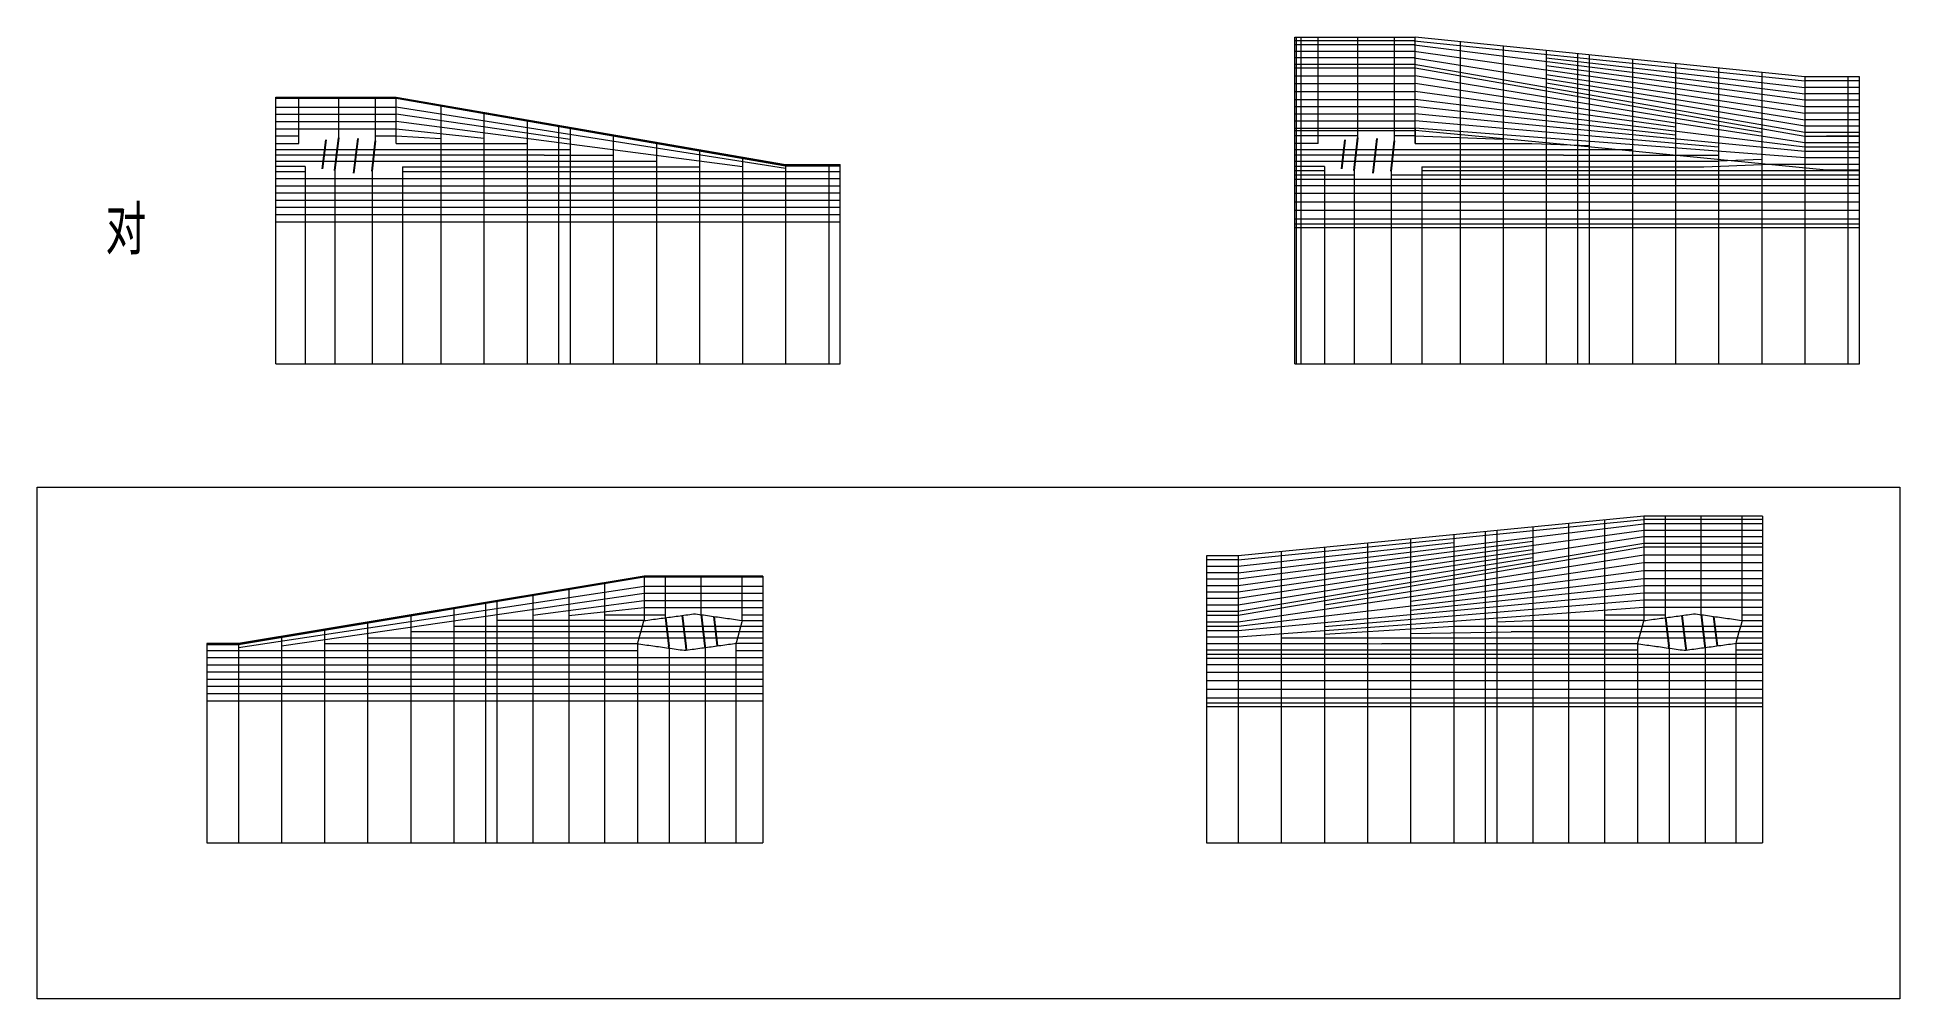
# Model space of a CAD drawing. Header units: millimetres. Extents: x -89049 to 410567, y -307459 to -100425.
# Drawn here: x -89049 to 40608, y -181089 to -114140 of the extents above; entities that cross this region are included whole.
import ezdxf
from ezdxf.enums import TextEntityAlignment as Align

# ---------------------------------------------------------------- set-up
doc = ezdxf.new("R2010")
doc.units = ezdxf.units.MM
doc.layers.get('Defpoints').update_dxf_attribs({"color": 8})
doc.layers.add('交线2', color=6, linetype='Continuous')
for name, color, linetype, lineweight in [('标注', 4, 'Continuous', 13), ('标注线及字体', 2, 'Continuous', 15), ('细实线', 4, 'Continuous', 15)]:
    doc.layers.add(name, color=color, linetype=linetype, lineweight=lineweight)
doc.styles.add('111', font='', dxfattribs={"width": 0.7})
doc.styles.get('111').set_extended_font_data('仿宋_GB2312')

msp = doc.modelspace()

# ---------------------------------------------------------------- texts
at = {"layer": '标注线及字体', "color": 0, "style": '111', "width": 0.7}
msp.add_text('对', height=3000, dxfattribs=at).set_placement((-82880.1, -127388.3), align=Align.MIDDLE)

# ---------------------------------------------------------------- linework, layer by layer
at = {"layer": 'Defpoints'}
for points in [[(-72450.1, -118355.6), (-64069.9, -118355.6), (-36950.1, -123061.6), (-33150.1, -123061.6)], [(-38549, -151705.5), (-46801, -151705.5), (-75049, -156411.4), (-77249, -156411.4)]]:
    msp.add_lwpolyline(points, dxfattribs=at)
at = {"layer": '交线2'}
for p, q in [((-68970.2, -121280.4), (-69213.1, -123304.7)), ((-66741.8, -121191.2), (-67032.5, -123599.5)), ((-65742.9, -123466.5), (-65504.4, -121356.6)), ((1978, -121280.4), (1735.1, -123304.7)), ((4206.5, -121191.2), (3915.8, -123599.5)), ((5205.3, -123466.5), (5443.8, -121356.6)), ((-45308.9, -154558.1), (-45074.6, -156540.2)), ((-44159.2, -154403.3), (-43909.2, -156540.2)), ((-42826.1, -154344.1), (-42566.6, -156540.2)), ((-41690.5, -156515.9), (-41934.7, -154470)), ((24295.8, -154558.1), (24530.1, -156540.2)), ((25445.6, -154403.3), (25695.5, -156540.2)), ((26778.6, -154344.1), (27038.1, -156540.2)), ((27914.2, -156515.9), (27670, -154470)), ((-45056.3, -156676.5), (-45074.6, -156540.2)), ((-43909.2, -156540.2), (-43873.1, -156812.5)), ((-42566.6, -156540.2), (-42554.1, -156633.7)), ((24548.4, -156676.5), (24530.1, -156540.2)), ((25695.5, -156540.2), (25731.7, -156812.5)), ((27038.1, -156540.2), (27050.7, -156633.7))]:
    msp.add_line(p, q, dxfattribs=at)
at = {"layer": '交线2', "color": 6}
for p, q in [((-68323.1, -123425), (-68055.5, -121149)), ((2625.2, -123425), (2892.7, -121149))]:
    msp.add_line(p, q, dxfattribs=at)
at = {"layer": '标注', "color": 5, "ltscale": 550}
for p, q in [((-1501.8, -136890.4), (-1501.8, -114140.4)), ((-1381.8, -136890.4), (-1381.8, -114140.4)), ((-1061.8, -136890.4), (-1061.8, -114140.4)), ((18198.2, -136890.4), (18198.2, -115288.2)), ((37798.2, -136890.4), (37798.2, -116890.4)), ((-72450.1, -136890.4), (-72450.1, -118305.6)), ((-52750.1, -136890.4), (-52750.1, -120269.9)), ((-33150.1, -136890.4), (-33150.1, -123011.6)), ((31055.8, -147490.2), (31055.8, -170240.2)), ((11755.8, -148565.8), (11755.8, -170240.2)), ((-7644.2, -150240.2), (-7644.2, -170240.2)), ((-38549, -151655.5), (-38549, -170240.2)), ((-57849, -153496), (-57849, -170240.2)), ((-77249, -156361.4), (-77249, -170240.2)), ((-77249, -170240.2), (-38549, -170240.2)), ((-7644.2, -170240.2), (31055.8, -170240.2))]:
    msp.add_line(p, q, dxfattribs=at)
at = {"layer": '标注', "ltscale": 550}
for p, q in [((-1501.8, -114140.4), (6878.4, -114140.4)), ((9998.2, -114456.7), (9998.2, -136890.4)), ((12998.2, -114760.9), (12998.2, -136890.4)), ((15998.2, -115065.1), (15998.2, -136890.4)), ((21998.2, -115673.6), (21998.2, -136890.4)), ((24998.2, -115977.8), (24998.2, -136890.4)), ((30998.2, -116586.2), (30998.2, -136890.4)), ((33998.2, -116890.4), (33998.2, -136890.4)), ((37798.2, -116890.4), (33998.2, -116890.4)), ((-60950.1, -118847), (-60950.1, -136890.4)), ((-57950.1, -119367.6), (-57950.1, -136890.4)), ((-54950.1, -119888.1), (-54950.1, -136890.4)), ((-48950.1, -120929.3), (-48950.1, -136890.4)), ((-45950.1, -121449.8), (-45950.1, -136890.4)), ((-39950.1, -122491), (-39950.1, -136890.4)), ((-36950.1, -123011.6), (-36950.1, -136890.4))]:
    msp.add_line(p, q, dxfattribs=at)
at = {"layer": '标注', "color": 2, "ltscale": 550}
for p, q in [((18998.2, -115369.4), (18998.2, -136890.4)), ((27998.2, -116282), (27998.2, -136890.4)), ((36998.2, -116890.4), (36998.2, -136890.4)), ((-51950.1, -120408.7), (-51950.1, -136890.4)), ((-42950.1, -121970.4), (-42950.1, -136890.4)), ((-33950.1, -123011.6), (-33950.1, -136890.4)), ((-1501.8, -124990.4), (37798.2, -124990.4)), ((-1501.8, -125590.4), (37798.2, -125590.4)), ((-1501.8, -126190.4), (37798.2, -126190.4)), ((-1501.8, -126790.4), (37798.2, -126790.4)), ((9555.8, -148780), (9555.8, -170240.2)), ((555.8, -149656.1), (555.8, -170240.2)), ((-60049, -153862.5), (-60049, -170240.2)), ((-69049, -155361.9), (-69049, -170240.2)), ((-7644.2, -158340.2), (31055.8, -158340.2)), ((-7644.2, -158940.2), (31055.8, -158940.2)), ((-7644.2, -159540.2), (31055.8, -159540.2)), ((-7644.2, -160140.2), (31055.8, -160140.2))]:
    msp.add_line(p, q, dxfattribs=at)
at = {"layer": '标注', "color": 1, "ltscale": 550}
for p, q in [((-1501.8, -116270.4), (6878.4, -116270.4)), ((6878.4, -116270.4), (33998.2, -121020.4)), ((33998.2, -121020.4), (37798.2, -121020.4)), ((-72450.1, -127001.6), (-33150.1, -127001.6)), ((-1501.8, -127390.4), (37798.2, -127390.4)), ((-77249, -160351.4), (-38549, -160351.4)), ((-7644.2, -160740.2), (31055.8, -160740.2))]:
    msp.add_line(p, q, dxfattribs=at)
at = {"layer": '标注', "color": 8, "ltscale": 550}
for p, q in [((-1501.8, -120640.4), (6878.4, -120640.4)), ((35498.2, -123390.4), (18198.2, -121691.3)), ((37798.2, -123390.4), (35498.2, -123390.4))]:
    msp.add_line(p, q, dxfattribs=at)
at = {"layer": '标注', "color": 7, "ltscale": 550}
for p, q in [((37798.2, -121495.4), (33998.2, -121495.4)), ((37798.2, -121795.4), (33998.2, -121795.4)), ((37798.2, -122995.4), (30998.2, -122995.4)), ((37798.2, -122095.4), (33998.2, -122095.4)), ((37798.2, -122545.4), (33998.2, -122545.4)), ((550.7, -123445.4), (-1501.8, -123445.4)), ((2625.2, -123745.4), (-1501.8, -123745.4)), ((37798.2, -124045.4), (-1501.8, -124045.4)), ((37798.2, -123745.4), (5205.3, -123745.4)), ((37798.2, -123445.4), (7331.3, -123445.4)), ((37798.2, -124495.4), (-1501.8, -124495.4)), ((-1501.8, -127140.4), (37798.2, -127140.4)), ((-7644.2, -154845.2), (-5444.2, -154845.2)), ((-7644.2, -155145.2), (-5444.2, -155145.2)), ((-7644.2, -155445.2), (-5444.2, -155445.2)), ((-7644.2, -155895.2), (-5444.2, -155895.2)), ((-7644.2, -156795.2), (22351.8, -156795.2)), ((29200.6, -156795.2), (31055.8, -156795.2)), ((-7644.2, -157095.2), (31055.8, -157095.2)), ((31055.8, -157395.2), (-7644.2, -157395.2)), ((31055.8, -157845.2), (-7644.2, -157845.2)), ((-7644.2, -160490.2), (31055.8, -160490.2))]:
    msp.add_line(p, q, dxfattribs=at)
at = {"layer": '标注'}
for p, q in [((-43357.2, -154294.6), (-43265.9, -154282.2)), ((-43265.9, -154282.2), (-43220, -154288.7)), ((-43220, -154288.7), (-43079.6, -154308.4)), ((26247.5, -154294.6), (26338.8, -154282.2)), ((26338.8, -154282.2), (26384.7, -154288.7)), ((26384.7, -154288.7), (26525.1, -154308.4)), ((-47096.4, -155802.2), (-47001.5, -155463.7)), ((-47001.5, -155463.7), (-46906.6, -155124.3)), ((-46906.6, -155124.3), (-46811.8, -154784.5)), ((-46811.8, -154784.5), (-46804.4, -154758.3)), ((-46804.4, -154758.3), (-46680.8, -154741.7)), ((-46680.8, -154741.7), (-46546.8, -154723.8)), ((-46546.8, -154723.8), (-46413, -154705.9)), ((-46413, -154705.9), (-46279.5, -154688.1)), ((-46279.5, -154688.1), (-46146.4, -154670.3)), ((-46146.4, -154670.3), (-46013.7, -154652.5)), ((-46013.7, -154652.5), (-45881.3, -154634.9)), ((-45881.3, -154634.9), (-45749.3, -154617.2)), ((-45749.3, -154617.2), (-45617.4, -154599.5)), ((-45617.4, -154599.5), (-45485.8, -154581.8)), ((-45485.8, -154581.8), (-45354.2, -154564.2)), ((-45354.2, -154564.2), (-45222.7, -154546.5)), ((-45222.7, -154546.5), (-45091.1, -154528.8)), ((-45091.1, -154528.8), (-44959.5, -154511.2)), ((-44959.5, -154511.2), (-44827.8, -154493.5)), ((-44827.8, -154493.5), (-44695.8, -154475.7)), ((-44695.8, -154475.7), (-44563.7, -154458)), ((-44563.7, -154458), (-44431.2, -154440.1)), ((-44431.2, -154440.1), (-44298.4, -154422.2)), ((-44298.4, -154422.2), (-44165.3, -154404.2)), ((-44165.3, -154404.2), (-44031.7, -154386.1)), ((-44031.7, -154386.1), (-43897.6, -154367.9)), ((-43897.6, -154367.9), (-43763.1, -154349.7)), ((-43763.1, -154349.7), (-43628.1, -154331.4)), ((-43628.1, -154331.4), (-43492.7, -154313)), ((-43492.7, -154313), (-43357.2, -154294.6)), ((-43079.6, -154308.4), (-42939.3, -154328.2)), ((-42939.3, -154328.2), (-42799.3, -154347.9)), ((-42799.3, -154347.9), (-42659.7, -154367.7)), ((-42659.7, -154367.7), (-42520.6, -154387.3)), ((-42520.6, -154387.3), (-42381.8, -154406.9)), ((-42381.8, -154406.9), (-42243.2, -154426.5)), ((-42243.2, -154426.5), (-42104.9, -154446)), ((-42104.9, -154446), (-41966.7, -154465.5)), ((-41966.7, -154465.5), (-41828.5, -154485)), ((-41828.5, -154485), (-41690.4, -154504.5)), ((-41690.4, -154504.5), (-41552.1, -154524)), ((-41552.1, -154524), (-41413.7, -154543.6)), ((-41413.7, -154543.6), (-41275.1, -154563.3)), ((-41275.1, -154563.3), (-41136.2, -154583)), ((-41136.2, -154583), (-40997, -154602.8)), ((-40997, -154602.8), (-40857.3, -154622.7)), ((-40857.3, -154622.7), (-40717.3, -154642.6)), ((-40717.3, -154642.6), (-40576.7, -154662.6)), ((-40576.7, -154662.6), (-40435.7, -154682.6)), ((-40435.7, -154682.6), (-40294.2, -154702.8)), ((-40294.2, -154702.8), (-40152.3, -154722.9)), ((-40188.5, -155547.3), (-40284.5, -155894.3)), ((-40092.5, -155200.1), (-40188.5, -155547.3)), ((-40152.3, -154722.9), (-40010.3, -154743.2)), ((-39996.5, -154852.4), (-40092.5, -155200.1)), ((-40010.3, -154743.2), (-39968.1, -154749.2)), ((-39968.1, -154749.2), (-39996.5, -154852.4)), ((22508.3, -155802.2), (22603.3, -155463.7)), ((22603.3, -155463.7), (22698.1, -155124.3)), ((22698.1, -155124.3), (22793, -154784.5)), ((22793, -154784.5), (22800.3, -154758.3)), ((22800.3, -154758.3), (22924, -154741.7)), ((22924, -154741.7), (23057.9, -154723.8)), ((23057.9, -154723.8), (23191.7, -154705.9)), ((23191.7, -154705.9), (23325.2, -154688.1)), ((23325.2, -154688.1), (23458.3, -154670.3)), ((23458.3, -154670.3), (23591, -154652.5)), ((23591, -154652.5), (23723.4, -154634.9)), ((23723.4, -154634.9), (23855.5, -154617.2)), ((23855.5, -154617.2), (23987.3, -154599.5)), ((23987.3, -154599.5), (24119, -154581.8)), ((24119, -154581.8), (24250.5, -154564.2)), ((24250.5, -154564.2), (24382, -154546.5)), ((24382, -154546.5), (24513.6, -154528.8)), ((24513.6, -154528.8), (24645.2, -154511.2)), ((24645.2, -154511.2), (24777, -154493.5)), ((24777, -154493.5), (24908.9, -154475.7)), ((24908.9, -154475.7), (25041.1, -154458)), ((25041.1, -154458), (25173.5, -154440.1)), ((25173.5, -154440.1), (25306.3, -154422.2)), ((25306.3, -154422.2), (25439.5, -154404.2)), ((25439.5, -154404.2), (25573, -154386.1)), ((25573, -154386.1), (25707.1, -154367.9)), ((25707.1, -154367.9), (25841.7, -154349.7)), ((25841.7, -154349.7), (25976.7, -154331.4)), ((25976.7, -154331.4), (26112, -154313)), ((26112, -154313), (26247.5, -154294.6)), ((26525.1, -154308.4), (26665.4, -154328.2)), ((26665.4, -154328.2), (26805.4, -154347.9)), ((26805.4, -154347.9), (26945, -154367.7)), ((26945, -154367.7), (27084.2, -154387.3)), ((27084.2, -154387.3), (27223, -154406.9)), ((27223, -154406.9), (27361.5, -154426.5)), ((27361.5, -154426.5), (27499.8, -154446)), ((27499.8, -154446), (27638, -154465.5)), ((27638, -154465.5), (27776.2, -154485)), ((27776.2, -154485), (27914.3, -154504.5)), ((27914.3, -154504.5), (28052.6, -154524)), ((28052.6, -154524), (28191, -154543.6)), ((28191, -154543.6), (28329.6, -154563.3)), ((28329.6, -154563.3), (28468.5, -154583)), ((28468.5, -154583), (28607.8, -154602.8)), ((28607.8, -154602.8), (28747.4, -154622.7)), ((28747.4, -154622.7), (28887.4, -154642.6)), ((28887.4, -154642.6), (29028, -154662.6)), ((29028, -154662.6), (29169, -154682.6)), ((29169, -154682.6), (29310.6, -154702.8)), ((29310.6, -154702.8), (29452.4, -154722.9)), ((29416.2, -155547.3), (29320.2, -155894.3)), ((29512.2, -155200.1), (29416.2, -155547.3)), ((29452.4, -154722.9), (29594.5, -154743.2)), ((29608.2, -154852.4), (29512.2, -155200.1)), ((29594.5, -154743.2), (29636.6, -154749.2)), ((29636.6, -154749.2), (29608.2, -154852.4)), ((-47256.3, -156370.3), (-47191.5, -156140.1)), ((-47256.3, -156370.3), (-47162, -156383.4)), ((-47191.5, -156140.1), (-47096.4, -155802.2)), ((-47162, -156383.4), (-47023.6, -156402.4)), ((-47023.6, -156402.4), (-46885.5, -156421.5)), ((-46885.5, -156421.5), (-46747.8, -156440.6)), ((-46747.8, -156440.6), (-46610.6, -156459.6)), ((-46610.6, -156459.6), (-46474, -156478.5)), ((-46474, -156478.5), (-46337.8, -156497.4)), ((-46337.8, -156497.4), (-46202, -156516.1)), ((-46202, -156516.1), (-46066.4, -156534.9)), ((-46066.4, -156534.9), (-46027.5, -156540.2)), ((-46027.5, -156540.2), (-45930.8, -156553.8)), ((-45930.8, -156553.8), (-45795.2, -156572.7)), ((-45795.2, -156572.7), (-45659.5, -156591.6)), ((-45659.5, -156591.6), (-45523.8, -156610.6)), ((-45523.8, -156610.6), (-45387.9, -156629.7)), ((-45387.9, -156629.7), (-45251.7, -156648.8)), ((-45251.7, -156648.8), (-45115.3, -156668)), ((-45115.3, -156668), (-44978.4, -156687.3)), ((-44978.4, -156687.3), (-44841, -156706.6)), ((-44841, -156706.6), (-44703, -156726.1)), ((-44703, -156726.1), (-44564.5, -156745.6)), ((-44564.5, -156745.6), (-44425.2, -156765.2)), ((-44425.2, -156765.2), (-44285.4, -156784.9)), ((-44285.4, -156784.9), (-44145.2, -156804.7)), ((-44145.2, -156804.7), (-44004.7, -156824.6)), ((-44004.7, -156824.6), (-43984.2, -156827.5)), ((-43984.2, -156827.5), (-43868.8, -156811.9)), ((-43868.8, -156811.9), (-43733.6, -156793.6)), ((-43733.6, -156793.6), (-43598.6, -156775.3)), ((-43598.6, -156775.3), (-43463.8, -156757)), ((-43463.8, -156757), (-43329.3, -156738.8)), ((-43329.3, -156738.8), (-43195.2, -156720.6)), ((-43195.2, -156720.6), (-43061.4, -156702.5)), ((-43061.4, -156702.5), (-42927.8, -156684.4)), ((-42927.8, -156684.4), (-42794.4, -156666.3)), ((-42794.4, -156666.3), (-42661.1, -156648.2)), ((-42661.1, -156648.2), (-42528, -156630.1)), ((-42528, -156630.1), (-42394.8, -156612)), ((-42394.8, -156612), (-42261.6, -156593.8)), ((-42261.6, -156593.8), (-42128.4, -156575.7)), ((-42128.4, -156575.7), (-41995, -156557.5)), ((-41995, -156557.5), (-41868.5, -156540.2)), ((-41868.5, -156540.2), (-41861.4, -156539.3)), ((-41861.4, -156539.3), (-41727.3, -156521)), ((-41727.3, -156521), (-41593, -156502.7)), ((-41593, -156502.7), (-41458.4, -156484.3)), ((-41458.4, -156484.3), (-41323.5, -156465.9)), ((-41323.5, -156465.9), (-41188.2, -156447.3)), ((-41188.2, -156447.3), (-41052.5, -156428.7)), ((-41052.5, -156428.7), (-40916.3, -156410)), ((-40916.3, -156410), (-40779.8, -156391.2)), ((-40779.8, -156391.2), (-40643, -156372.4)), ((-40643, -156372.4), (-40506, -156353.5)), ((-40506, -156353.5), (-40407.9, -156340)), ((-40380.6, -156241.3), (-40407.9, -156340)), ((-40284.5, -155894.3), (-40380.6, -156241.3)), ((22348.4, -156370.3), (22413.2, -156140.1)), ((22348.4, -156370.3), (22442.8, -156383.4)), ((22413.2, -156140.1), (22508.3, -155802.2)), ((22442.8, -156383.4), (22581.1, -156402.4)), ((22581.1, -156402.4), (22719.2, -156421.5)), ((22719.2, -156421.5), (22856.9, -156440.6)), ((22856.9, -156440.6), (22994.1, -156459.6)), ((22994.1, -156459.6), (23130.7, -156478.5)), ((23130.7, -156478.5), (23266.9, -156497.4)), ((23266.9, -156497.4), (23402.7, -156516.1)), ((23402.7, -156516.1), (23538.3, -156534.9)), ((23538.3, -156534.9), (23577.2, -156540.2)), ((23577.2, -156540.2), (23673.9, -156553.8)), ((23673.9, -156553.8), (23809.6, -156572.7)), ((23809.6, -156572.7), (23945.2, -156591.6)), ((23945.2, -156591.6), (24080.9, -156610.6)), ((24080.9, -156610.6), (24216.8, -156629.7)), ((24216.8, -156629.7), (24353, -156648.8)), ((24353, -156648.8), (24489.5, -156668)), ((24489.5, -156668), (24626.4, -156687.3)), ((24626.4, -156687.3), (24763.8, -156706.6)), ((24763.8, -156706.6), (24901.7, -156726.1)), ((24901.7, -156726.1), (25040.3, -156745.6)), ((25040.3, -156745.6), (25179.5, -156765.2)), ((25179.5, -156765.2), (25319.3, -156784.9)), ((25319.3, -156784.9), (25459.5, -156804.7)), ((25459.5, -156804.7), (25600, -156824.6)), ((25600, -156824.6), (25620.6, -156827.5)), ((25620.6, -156827.5), (25736, -156811.9)), ((25736, -156811.9), (25871.1, -156793.6)), ((25871.1, -156793.6), (26006.1, -156775.3)), ((26006.1, -156775.3), (26140.9, -156757)), ((26140.9, -156757), (26275.4, -156738.8)), ((26275.4, -156738.8), (26409.5, -156720.6)), ((26409.5, -156720.6), (26543.3, -156702.5)), ((26543.3, -156702.5), (26676.9, -156684.4)), ((26676.9, -156684.4), (26810.3, -156666.3)), ((26810.3, -156666.3), (26943.6, -156648.2)), ((26943.6, -156648.2), (27076.8, -156630.1)), ((27076.8, -156630.1), (27209.9, -156612)), ((27209.9, -156612), (27343.1, -156593.8)), ((27343.1, -156593.8), (27476.4, -156575.7)), ((27476.4, -156575.7), (27609.8, -156557.5)), ((27609.8, -156557.5), (27736.2, -156540.2)), ((27736.2, -156540.2), (27743.3, -156539.3)), ((27743.3, -156539.3), (27877.4, -156521)), ((27877.4, -156521), (28011.7, -156502.7)), ((28011.7, -156502.7), (28146.3, -156484.3)), ((28146.3, -156484.3), (28281.2, -156465.9)), ((28281.2, -156465.9), (28416.6, -156447.3)), ((28416.6, -156447.3), (28552.3, -156428.7)), ((28552.3, -156428.7), (28688.4, -156410)), ((28688.4, -156410), (28824.9, -156391.2)), ((28824.9, -156391.2), (28961.7, -156372.4)), ((28961.7, -156372.4), (29098.7, -156353.5)), ((29098.7, -156353.5), (29196.9, -156340)), ((29224.2, -156241.3), (29196.9, -156340)), ((29320.2, -155894.3), (29224.2, -156241.3))]:
    msp.add_line(p, q, dxfattribs=at)
at = {"layer": '标注', "color": 1, "ltscale": 550}
for points in [[(-72450.1, -118305.6), (-64069.9, -118305.6), (-36950.1, -123011.6), (-33150.1, -123011.6)], [(-38549, -151655.5), (-46801, -151655.5), (-75049, -156361.4), (-77249, -156361.4)]]:
    msp.add_lwpolyline(points, dxfattribs=at)
at = {"layer": '标注', "color": 5, "ltscale": 550}
msp.add_lwpolyline([(31055.8, -147490.2), (22803.7, -147490.2), (-5444.2, -150240.2), (-7644.2, -150240.2)], dxfattribs=at)
at = {"layer": '标注', "color": 7, "ltscale": 550}
msp.add_lwpolyline([(-7644.2, -156345.2), (3555.8, -156345.2), (4555.8, -156370.3)], dxfattribs=at)
at = {"layer": '细实线'}
for p, q in [((6815.1, -114380.4), (-1501.8, -114380.4)), ((6815.1, -114680.4), (-1501.8, -114680.4)), ((6815.1, -115130.4), (-1501.8, -115130.4)), ((2892.7, -121149), (2892.7, -114140.4)), ((5443.8, -121356.6), (5443.8, -114140.4)), ((6815.1, -114380.4), (33998.2, -117180.6)), ((6815.1, -114680.4), (33998.2, -118080.6)), ((33998.2, -118980.6), (6815.1, -115130.4)), ((33998.2, -116890.4), (6878.4, -114140.4)), ((6815.1, -115580.4), (-1501.8, -115580.4)), ((6815.1, -116030.4), (-1501.8, -116030.4)), ((6815.1, -115580.4), (33998.2, -119880.6)), ((33998.2, -120780.6), (6815.1, -116030.4)), ((15998.2, -115577.7), (33998.2, -117630.6)), ((33998.2, -118530.6), (15998.2, -116130.1)), ((-1501.8, -116820.4), (6878.4, -116820.4)), ((-1501.8, -117370.4), (6878.4, -117370.4)), ((-1501.8, -117920.4), (6878.4, -117920.4)), ((30998.2, -120776.1), (6878.4, -116820.4)), ((33998.2, -121495.4), (6878.4, -117370.4)), ((24998.2, -120409.2), (6878.4, -117920.4)), ((15998.2, -116732.1), (33998.2, -119430.6)), ((33998.2, -120330.6), (15998.2, -117334.1)), ((37798.2, -117180.6), (33998.2, -117180.6)), ((37798.2, -117630.6), (33998.2, -117630.6)), ((-68055.5, -121149), (-68055.5, -118305.6)), ((-65504.4, -121356.6), (-65504.4, -118305.6)), ((-36950.1, -123284.1), (-64069.9, -119006.6)), ((-1501.8, -118470.4), (6878.4, -118470.4)), ((-1501.8, -118970.4), (6878.4, -118970.4)), ((33998.2, -121795.4), (6878.4, -118470.4)), ((24998.2, -120958.1), (6878.4, -118970.4)), ((37798.2, -118080.6), (33998.2, -118080.6)), ((37798.2, -118530.6), (33998.2, -118530.6)), ((37798.2, -118980.6), (33998.2, -118980.6)), ((-51950.1, -121270), (-64069.9, -119506.6)), ((-39950.1, -123158.7), (-64069.9, -120006.6)), ((-64069.9, -120506.6), (-57950.1, -121165)), ((-1501.8, -119470.4), (6878.4, -119470.4)), ((-1501.8, -119970.4), (6878.4, -119970.4)), ((-1501.8, -120470.4), (6878.4, -120470.4)), ((33998.2, -122095.4), (6878.4, -119470.4)), ((27998.2, -121800.5), (6878.4, -119970.4)), ((33998.2, -122545.4), (6878.4, -120470.4)), ((6878.4, -120470.4), (6878.4, -121547.1)), ((37798.2, -119430.6), (33998.2, -119430.6)), ((37798.2, -119880.6), (33998.2, -119880.6)), ((37798.2, -120330.6), (33998.2, -120330.6)), ((-64069.9, -121006.6), (-60950.1, -121194.7)), ((-55950.1, -121547.1), (-54950.1, -121547.1)), ((2892.7, -121008.8), (-1501.8, -121008.8)), ((6878.4, -121008.8), (5443.8, -121008.8)), ((6878.4, -121008.8), (12998.2, -121242.9)), ((12998.2, -120938.6), (12998.2, -121547.1)), ((14998.2, -121547.1), (18998.2, -121674.5)), ((37798.2, -120780.6), (33998.2, -120780.6)), ((-72450.1, -121951.2), (-51950.1, -121951.2)), ((-72450.1, -122759.4), (-45950.1, -122759.4)), ((-53750.1, -122355.3), (-48950.1, -122355.3)), ((-43978.2, -123163.5), (-42950.1, -123163.5)), ((-1501.8, -121951.2), (21998.2, -121951.2)), ((-1501.8, -122759.4), (27998.2, -122759.4)), ((17198.2, -122355.3), (27998.2, -122355.3)), ((26970, -123163.5), (30998.2, -122995.4)), ((30998.2, -122655.6), (27998.2, -122759.4)), ((-68323.1, -123425), (-68323.1, -136890.4)), ((-65742.9, -123466.5), (-65742.9, -136890.4)), ((2625.2, -123425), (2625.2, -136890.4)), ((5205.3, -123466.5), (5205.3, -136890.4)), ((-72450.1, -136890.4), (-33150.1, -136890.4)), ((-1501.8, -136890.4), (37798.2, -136890.4)), ((-5444.2, -150530.5), (22803.7, -147730.2)), ((20055.8, -147757.8), (20055.8, -170240.2)), ((31055.8, -147730.2), (22803.7, -147730.2)), ((24295.8, -154558.1), (24295.8, -147490.2)), ((26778.6, -154344.2), (26778.6, -147490.2)), ((-5444.2, -151430.5), (22803.7, -148030.2)), ((22803.7, -148480.2), (-5444.2, -152330.5)), ((22803.7, -148930.2), (-5444.2, -153230.5)), ((6555.8, -149072), (6555.8, -170240.2)), ((12555.8, -148487.9), (12555.8, -170240.2)), ((15055.8, -148244.5), (15055.8, -170240.2)), ((17555.8, -148001.1), (17555.8, -170240.2)), ((31055.8, -148030.2), (22803.7, -148030.2)), ((31055.8, -148480.2), (22803.7, -148480.2)), ((31055.8, -148930.2), (22803.7, -148930.2)), ((15055.8, -149249.6), (-5444.2, -151880.5)), ((9555.8, -149334.2), (-5444.2, -150980.5)), ((22803.7, -149380.2), (-5444.2, -154130.5)), ((15055.8, -149823), (-5444.2, -152780.5)), ((-5444.2, -150240.2), (-5444.2, -170240.2)), ((15055.8, -150396.4), (-5444.2, -153680.5)), ((-2444.2, -149948.2), (-2444.2, -170240.2)), ((555.8, -153665.2), (22803.7, -150170.2)), ((3555.8, -149364.1), (3555.8, -170240.2)), ((31055.8, -149380.2), (22803.7, -149380.2)), ((22803.7, -150170.2), (31055.8, -150170.2)), ((-45308.9, -154558.1), (-45308.9, -151655.5)), ((-42826.1, -154344.2), (-42826.1, -151655.5)), ((-5444.2, -150530.5), (-7644.2, -150530.5)), ((-5444.2, -150980.5), (-7644.2, -150980.5)), ((-5444.2, -151430.5), (-7644.2, -151430.5)), ((-5444.2, -154845.2), (22803.7, -150720.2)), ((6555.8, -153412.8), (22803.7, -151270.2)), ((22803.7, -150720.2), (31055.8, -150720.2)), ((22803.7, -151270.2), (31055.8, -151270.2)), ((-75049, -156633.9), (-46801, -152356.4)), ((-72049, -156518), (-46801, -152856.4)), ((-54549, -152946.3), (-54549, -170240.2)), ((-52049, -152529.8), (-52049, -170240.2)), ((-49549, -152113.3), (-49549, -170240.2)), ((-5444.2, -151880.5), (-7644.2, -151880.5)), ((-5444.2, -152330.5), (-7644.2, -152330.5)), ((-5444.2, -152780.5), (-7644.2, -152780.5)), ((-5444.2, -155145.2), (22803.7, -151820.2)), ((-5444.2, -155445.2), (22803.7, -152820.2)), ((6555.8, -154031.4), (22803.7, -152320.2)), ((22803.7, -151820.2), (31055.8, -151820.2)), ((22803.7, -152320.2), (31055.8, -152320.2)), ((22803.7, -152820.2), (31055.8, -152820.2)), ((-57049, -153362.7), (-57049, -170240.2)), ((-54549, -154369), (-46801, -153356.4)), ((-52049, -154400.1), (-46801, -153856.4)), ((-5444.2, -153230.5), (-7644.2, -153230.5)), ((-5444.2, -153680.5), (-7644.2, -153680.5)), ((-5444.2, -154130.5), (-7644.2, -154130.5)), ((-5444.2, -155895.2), (22803.7, -153820.2)), ((555.8, -155171.1), (22803.7, -153320.2)), ((22803.7, -153320.2), (31055.8, -153320.2)), ((22803.7, -153820.2), (31055.8, -153820.2)), ((-69049, -155454.5), (-69049, -155957.1)), ((-66049, -154862.1), (-66049, -170240.2)), ((-63049, -154362.3), (-63049, -170240.2)), ((-56049, -155544.3), (-63049, -155544.3)), ((-60049, -155151.1), (-38549, -155151.1)), ((-54049, -154758), (-57049, -154758)), ((555.8, -155454.5), (555.8, -155957.1)), ((6555.8, -155646.6), (13555.8, -155544.3)), ((15555.8, -154758), (12555.8, -154862.1)), ((20055.8, -154358.6), (24295.8, -154358.6)), ((29639.4, -154358.6), (31055.8, -154358.6)), ((-75049, -156361.4), (-75049, -170240.2)), ((-72049, -155861.7), (-72049, -170240.2)), ((-65049, -156370), (-69049, -156370)), ((-66049, -155957.1), (-38549, -155957.1)), ((-45056.3, -156676.5), (-45056.3, -170240.2)), ((-42554.1, -156633.7), (-42554.1, -170240.2)), ((-2444.2, -155957.1), (31055.8, -155957.1)), ((24548.4, -156676.5), (24548.4, -170240.2)), ((27050.7, -156633.7), (27050.7, -170240.2))]:
    msp.add_line(p, q, dxfattribs=at)
at = {"layer": '细实线', "color": 6}
for p, q in [((110.8, -121549.1), (110.8, -114140.4)), ((6878.4, -121547.1), (6878.4, -114140.4)), ((-70837.5, -121549.1), (-70837.5, -118305.6)), ((-64069.9, -121547.1), (-64069.9, -118305.6)), ((-70397.5, -123144.5), (-70397.5, -136890.4)), ((-63617, -123163.5), (-63617, -136890.4)), ((550.7, -123144.5), (550.7, -136890.4)), ((7331.3, -123163.5), (7331.3, -136890.4)), ((22800.3, -147490.5), (22800.3, -154758.3)), ((29636.6, -154749.2), (29636.6, -147490.2)), ((-46804.4, -151656.1), (-46804.4, -154758.3)), ((-39968.1, -154749.2), (-39968.1, -151655.5)), ((-47256.3, -156370.3), (-47256.3, -170240.6)), ((-40407.9, -156340), (-40407.9, -170240.6)), ((22348.4, -156370.3), (22348.4, -170240.6)), ((29196.9, -156340), (29196.9, -170240.6))]:
    msp.add_line(p, q, dxfattribs=at)
at = {"layer": '细实线', "color": 7}
for p, q in [((-72450.1, -119006.6), (-64069.9, -119006.6)), ((-72450.1, -119506.6), (-64069.9, -119506.6)), ((-72450.1, -120006.6), (-64069.9, -120006.6)), ((-72450.1, -120506.6), (-64069.9, -120506.6)), ((-72450.1, -121006.6), (-70837.5, -121006.6)), ((-72450.1, -121549.1), (-70837.5, -121549.1)), ((-65504.4, -121006.6), (-64069.9, -121006.6)), ((-70397.5, -123144.5), (-72450.1, -123144.5)), ((-70397.5, -123506.6), (-72450.1, -123506.6)), ((-33150.1, -124006.6), (-72450.1, -124006.6)), ((-33150.1, -123506.6), (-63617, -123506.6)), ((-33150.1, -124506.6), (-72450.1, -124506.6)), ((-33150.1, -125006.6), (-72450.1, -125006.6)), ((-33150.1, -125506.6), (-72450.1, -125506.6)), ((-33150.1, -126006.6), (-72450.1, -126006.6)), ((-33150.1, -126506.6), (-72450.1, -126506.6)), ((-46801, -152356.4), (-38549, -152356.4)), ((-46801, -152856.4), (-38549, -152856.4)), ((-46801, -153356.4), (-38549, -153356.4)), ((-46801, -153856.4), (-38549, -153856.4)), ((-49549, -154356.4), (-45308.9, -154356.4)), ((-39965.3, -154356.4), (-38549, -154356.4)), ((-47252.9, -156856.4), (-77249, -156856.4)), ((-38549, -156856.4), (-40404.1, -156856.4)), ((-38549, -157356.4), (-77249, -157356.4)), ((-38549, -157856.4), (-77249, -157856.4)), ((-38549, -158356.4), (-77249, -158356.4)), ((-38549, -158856.4), (-77249, -158856.4)), ((-38549, -159356.4), (-77249, -159356.4)), ((-38549, -159856.4), (-77249, -159856.4))]:
    msp.add_line(p, q, dxfattribs=at)
at = {"layer": '细实线', "color": 3}
for p, q in [((-64069.9, -121547.1), (-55950.1, -121547.1)), ((110.8, -121549.1), (-1501.8, -121549.1)), ((6878.4, -121547.1), (14998.2, -121547.1)), ((-53750.1, -122355.3), (-72450.1, -122355.3)), ((-63617, -123163.5), (-43978.2, -123163.5)), ((17198.2, -122355.3), (-1501.8, -122355.3)), ((550.7, -123144.5), (-1501.8, -123144.5)), ((7331.3, -123163.5), (26970, -123163.5)), ((-38549, -155544.3), (-56049, -155544.3)), ((-46801, -154758), (-54049, -154758)), ((-39965.3, -154748.9), (-38549, -154748.9)), ((31055.8, -155544.3), (13555.8, -155544.3)), ((22800.3, -154758.3), (15555.8, -154758.3)), ((29636.6, -154749.2), (31055.8, -154749.2)), ((-47258.8, -156370), (-65049, -156370)), ((-40404.1, -156339.7), (-38549, -156339.7)), ((22348.4, -156370.3), (4555.8, -156370.3)), ((29196.9, -156340), (31055.8, -156340))]:
    msp.add_line(p, q, dxfattribs=at)
at = {"layer": '细实线', "color": 8}
msp.add_line((18198.2, -121691.3), (6878.4, -120640.4), dxfattribs=at)
at = {"layer": '细实线', "color": 1, "elevation": 0}
msp.add_lwpolyline([(37798.2, -121020.6), (35498.2, -121020.6)], dxfattribs=at)
at = {"layer": '细实线'}
msp.add_lwpolyline([(-89048.7, -145467.6), (40607.8, -145467.6), (40607.8, -181089.2), (-89048.7, -181089.2)], close=True, dxfattribs=at)
at = {"layer": '细实线', "color": 1}
msp.add_lwpolyline([(-7644.2, -154370.2), (-5444.2, -154370.2), (22803.7, -149620.2), (31055.8, -149620.2)], dxfattribs=at)
at = {"layer": '细实线'}
msp.add_lwpolyline([(555.8, -155705.8), (9555.8, -155151.1), (31055.8, -155151.1)], dxfattribs=at)

msp.set_redraw_order([(e.dxf.handle, doc.entitydb.next_handle()) for e in msp.query("TEXT MTEXT ATTDEF DIMENSION ARC_DIMENSION")])  # texts and dimensions are drawn at this point

doc.saveas('drawing.dxf')
